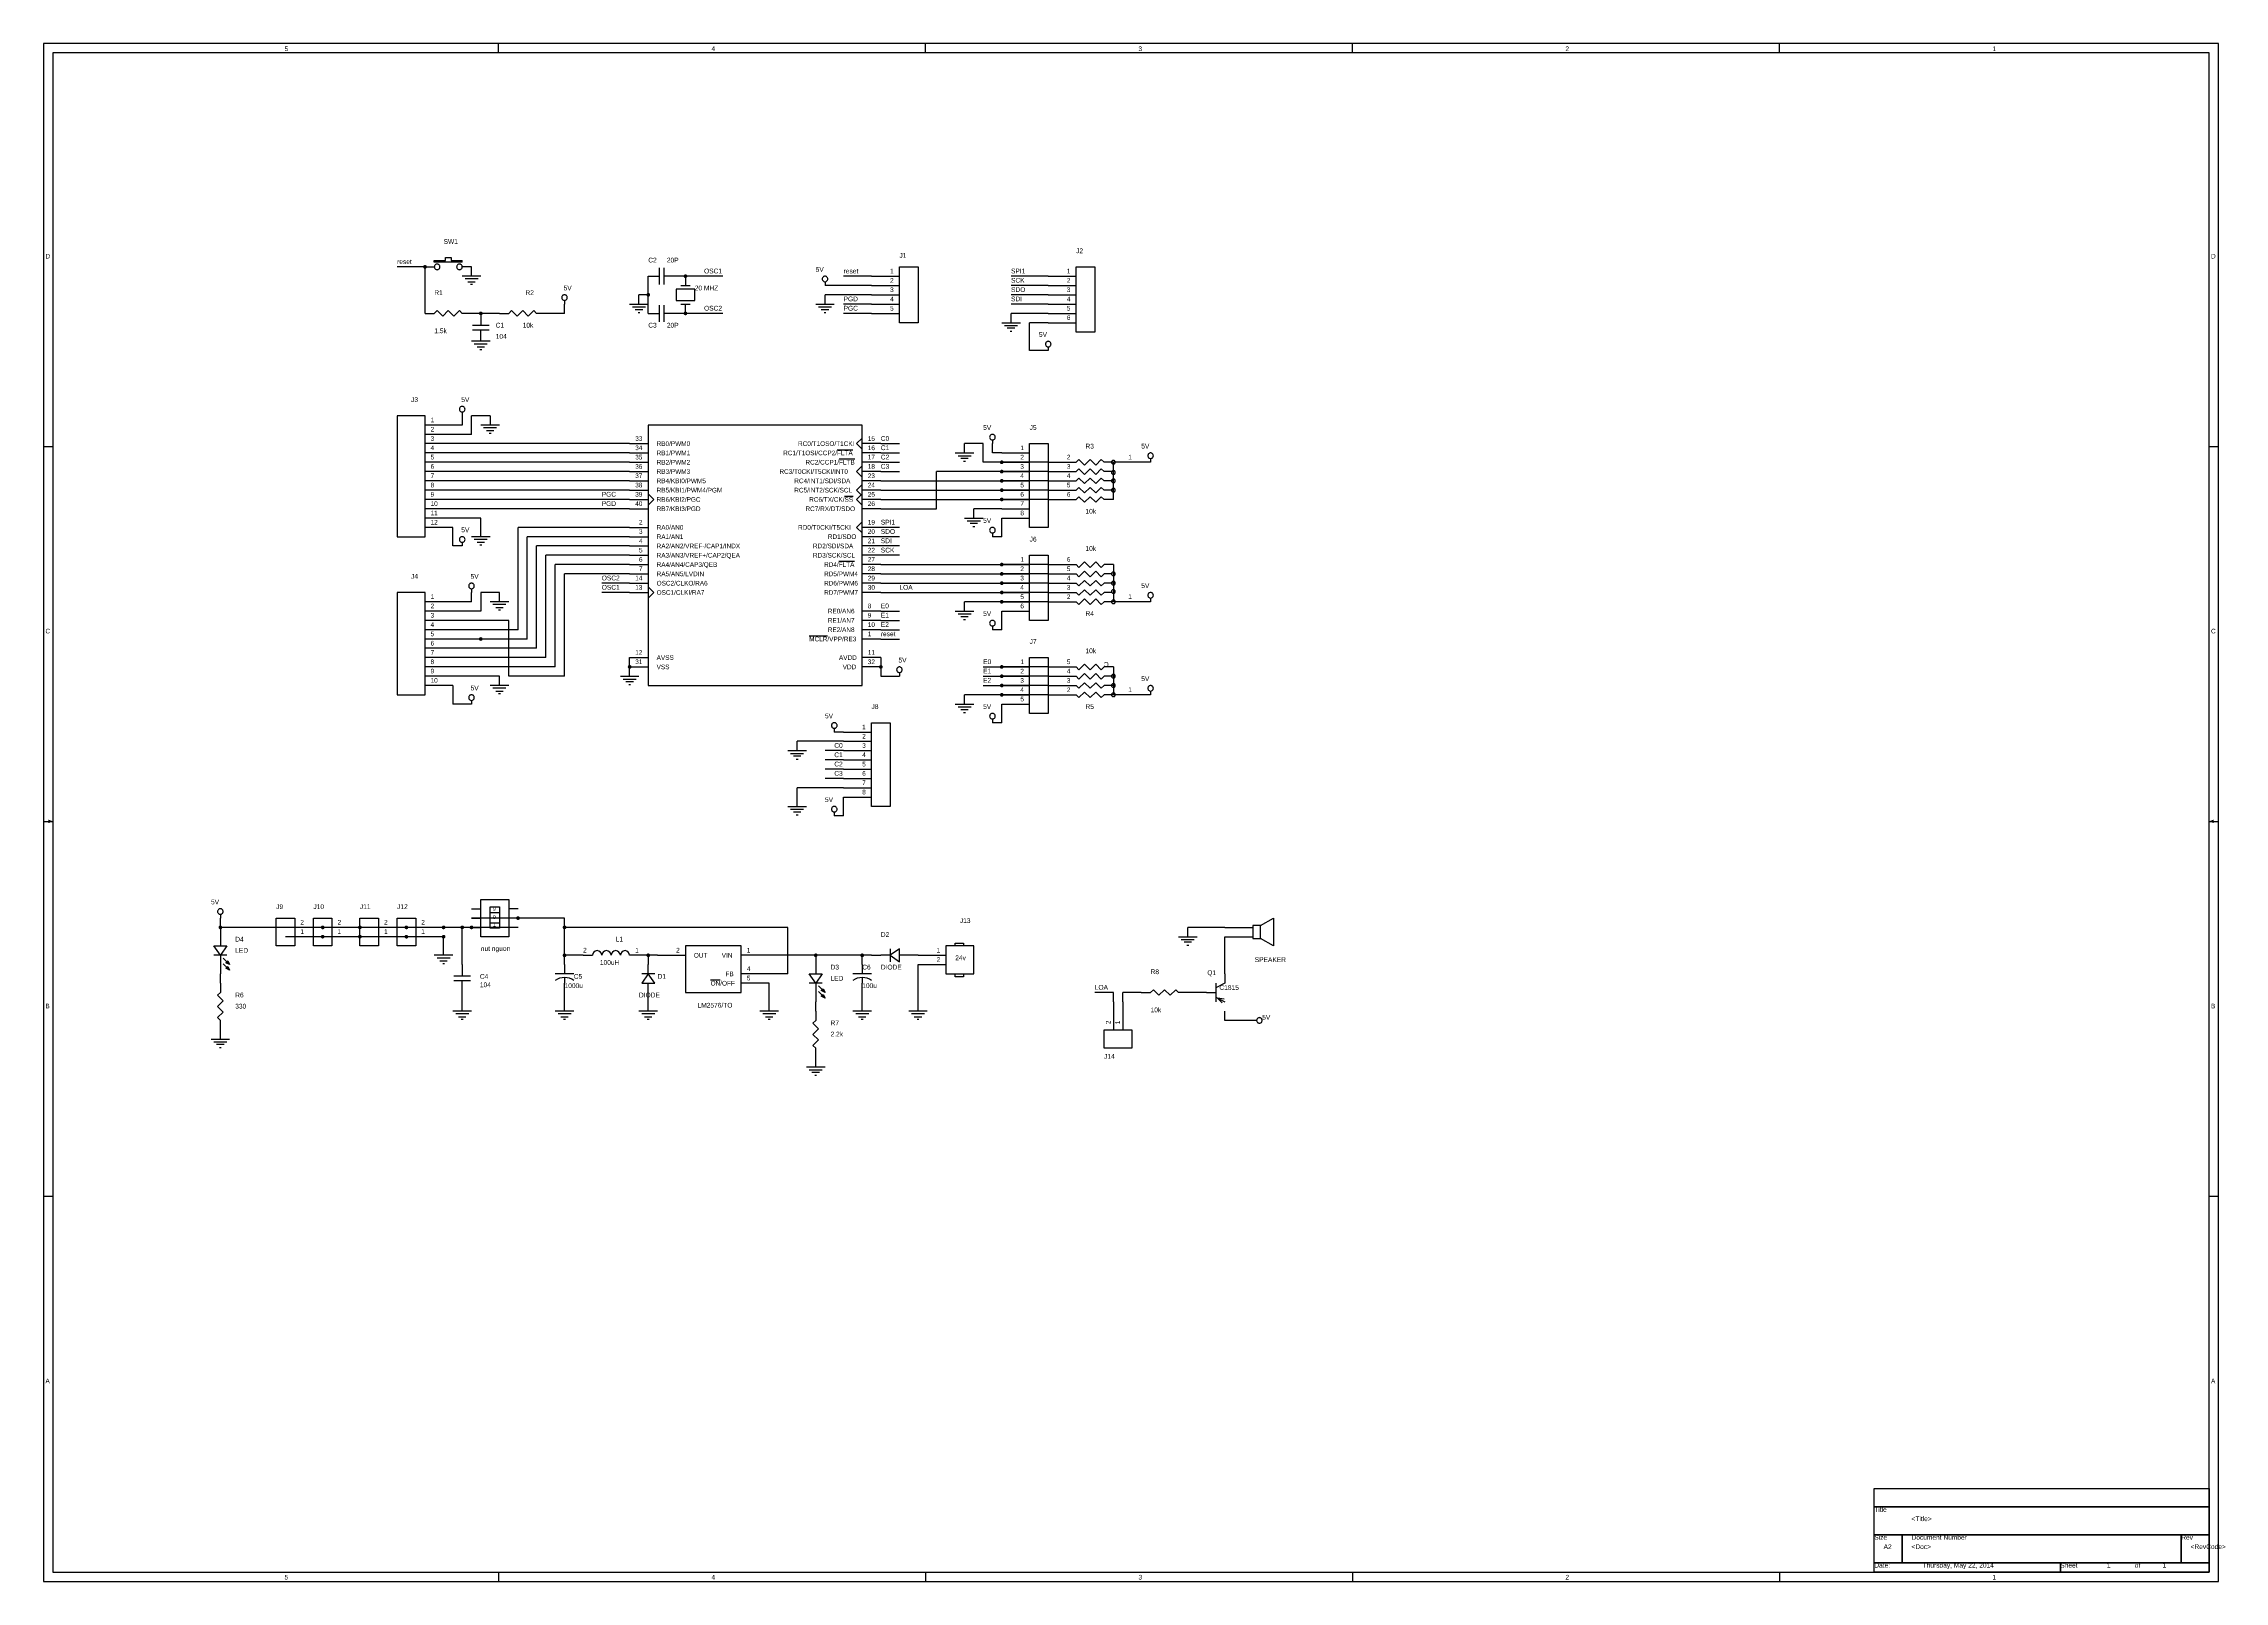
# Model space of a CAD drawing. Extents: x -3 to 593, y 3 to 422.
import ezdxf

# ---------------------------------------------------------------- set-up
doc = ezdxf.new("R2010")
doc.units = 0

msp = doc.modelspace()

# ---------------------------------------------------------------- linework, layer by layer
at = {"layer": 'PARTS'}
for p, q in [((101.6, 361.442), (104.14, 361.442)), ((114.3, 361.442), (111.76, 361.442)), ((162.56, 358.902), (165.1, 358.902)), ((170.18, 358.902), (167.64, 358.902)), ((172.72, 358.902), (172.72, 356.362)), ((223.52, 358.902), (231.14, 358.902)), ((271.78, 358.902), (279.4, 358.902)), ((223.52, 356.362), (231.14, 356.362)), ((223.52, 353.822), (231.14, 353.822)), ((271.78, 356.362), (279.4, 356.362)), ((271.78, 353.822), (279.4, 353.822)), ((101.6, 348.742), (104.14, 348.742)), ((114.3, 348.742), (111.76, 348.742)), ((116.84, 348.742), (116.84, 346.202)), ((121.92, 348.742), (124.46, 348.742)), ((134.62, 348.742), (132.08, 348.742)), ((162.56, 348.742), (165.1, 348.742)), ((170.18, 348.742), (167.64, 348.742)), ((172.72, 348.742), (172.72, 351.282)), ((223.52, 351.282), (231.14, 351.282)), ((223.52, 348.742), (231.14, 348.742)), ((271.78, 351.282), (279.4, 351.282)), ((271.78, 348.742), (279.4, 348.742)), ((271.78, 346.202), (279.4, 346.202)), ((116.84, 341.122), (116.84, 343.662)), ((109.22, 318.262), (101.6, 318.262)), ((109.22, 315.722), (101.6, 315.722)), ((109.22, 313.182), (101.6, 313.182)), ((109.22, 310.642), (101.6, 310.642)), ((157.48, 313.182), (162.56, 313.182)), ((157.48, 310.642), (162.56, 310.642)), ((220.98, 314.706), (219.456, 313.182)), ((219.456, 313.182), (220.98, 311.658)), ((226.06, 313.182), (220.98, 313.182)), ((226.06, 310.642), (220.98, 310.642)), ((259.08, 310.642), (266.7, 310.642)), ((109.22, 308.102), (101.6, 308.102)), ((109.22, 305.562), (101.6, 305.562)), ((157.48, 308.102), (162.56, 308.102)), ((157.48, 305.562), (162.56, 305.562)), ((220.98, 307.086), (219.456, 305.562)), ((219.456, 305.562), (220.98, 304.038)), ((226.06, 308.102), (220.98, 308.102)), ((226.06, 305.562), (220.98, 305.562)), ((259.08, 308.102), (266.7, 308.102)), ((259.08, 305.562), (266.7, 305.562)), ((271.78, 308.102), (279.4, 308.102)), ((271.78, 305.562), (279.4, 305.562)), ((299.72, 308.102), (292.1, 308.102)), ((109.22, 303.022), (101.6, 303.022)), ((109.22, 300.482), (101.6, 300.482)), ((109.22, 297.942), (101.6, 297.942)), ((157.48, 303.022), (162.56, 303.022)), ((157.48, 300.482), (162.56, 300.482)), ((157.48, 297.942), (162.56, 297.942)), ((162.56, 299.466), (164.084, 297.942)), ((164.084, 297.942), (162.56, 296.418)), ((220.98, 302.006), (219.456, 300.482)), ((219.456, 300.482), (220.98, 298.958)), ((220.98, 299.466), (219.456, 297.942)), ((219.456, 297.942), (220.98, 296.418)), ((226.06, 303.022), (220.98, 303.022)), ((226.06, 300.482), (220.98, 300.482)), ((226.06, 297.942), (220.98, 297.942)), ((259.08, 303.022), (266.7, 303.022)), ((259.08, 300.482), (266.7, 300.482)), ((259.08, 297.942), (266.7, 297.942)), ((271.78, 303.022), (279.4, 303.022)), ((271.78, 300.482), (279.4, 300.482)), ((271.78, 297.942), (279.4, 297.942)), ((109.22, 295.402), (101.6, 295.402)), ((109.22, 292.862), (101.6, 292.862)), ((157.48, 295.402), (162.56, 295.402)), ((220.98, 291.846), (219.456, 290.322)), ((226.06, 295.402), (220.98, 295.402)), ((259.08, 295.402), (266.7, 295.402)), ((259.08, 292.862), (266.7, 292.862)), ((109.22, 290.322), (101.6, 290.322)), ((157.48, 290.322), (162.56, 290.322)), ((157.48, 287.782), (162.56, 287.782)), ((219.456, 290.322), (220.98, 288.798)), ((226.06, 290.322), (220.98, 290.322)), ((226.06, 287.782), (220.98, 287.782)), ((157.48, 285.242), (162.56, 285.242)), ((157.48, 282.702), (162.56, 282.702)), ((157.48, 280.162), (162.56, 280.162)), ((226.06, 285.242), (220.98, 285.242)), ((226.06, 282.702), (220.98, 282.702)), ((226.06, 280.162), (220.98, 280.162)), ((259.08, 280.162), (266.7, 280.162)), ((271.78, 280.162), (279.4, 280.162)), ((157.48, 277.622), (162.56, 277.622)), ((157.48, 275.082), (162.56, 275.082)), ((162.56, 274.066), (164.084, 272.542)), ((226.06, 277.622), (220.98, 277.622)), ((226.06, 275.082), (220.98, 275.082)), ((259.08, 277.622), (266.7, 277.622)), ((259.08, 275.082), (266.7, 275.082)), ((271.78, 277.622), (279.4, 277.622)), ((271.78, 275.082), (279.4, 275.082)), ((109.22, 270.002), (101.6, 270.002)), ((157.48, 272.542), (162.56, 272.542)), ((164.084, 272.542), (162.56, 271.018)), ((226.06, 272.542), (220.98, 272.542)), ((259.08, 272.542), (266.7, 272.542)), ((259.08, 270.002), (266.7, 270.002)), ((271.78, 272.542), (279.4, 272.542)), ((271.78, 270.002), (279.4, 270.002)), ((299.72, 270.002), (292.1, 270.002)), ((109.22, 267.462), (101.6, 267.462)), ((109.22, 264.922), (101.6, 264.922)), ((109.22, 262.382), (101.6, 262.382)), ((226.06, 267.462), (220.98, 267.462)), ((226.06, 264.922), (220.98, 264.922)), ((226.06, 262.382), (220.98, 262.382)), ((259.08, 267.462), (266.7, 267.462)), ((109.22, 259.842), (101.6, 259.842)), ((109.22, 257.302), (101.6, 257.302)), ((226.06, 259.842), (220.98, 259.842)), ((109.22, 254.762), (101.6, 254.762)), ((109.22, 252.222), (101.6, 252.222)), ((157.48, 254.762), (162.56, 254.762)), ((157.48, 252.222), (162.56, 252.222)), ((226.06, 254.762), (220.98, 254.762)), ((226.06, 252.222), (220.98, 252.222)), ((259.08, 252.222), (266.7, 252.222)), ((271.78, 252.222), (279.4, 252.222)), ((109.22, 249.682), (101.6, 249.682)), ((109.22, 247.142), (101.6, 247.142)), ((259.08, 249.682), (266.7, 249.682)), ((259.08, 247.142), (266.7, 247.142)), ((259.08, 244.602), (266.7, 244.602)), ((271.78, 249.682), (279.4, 249.682)), ((271.78, 247.142), (279.4, 247.142)), ((271.78, 244.602), (279.4, 244.602)), ((299.72, 244.602), (292.1, 244.602)), ((259.08, 242.062), (266.7, 242.062)), ((215.9, 234.442), (223.52, 234.442)), ((215.9, 231.902), (223.52, 231.902)), ((215.9, 229.362), (223.52, 229.362)), ((215.9, 226.822), (223.52, 226.822)), ((215.9, 224.282), (223.52, 224.282)), ((215.9, 221.742), (223.52, 221.742)), ((215.9, 219.202), (223.52, 219.202)), ((215.9, 216.662), (223.52, 216.662)), ((114.3, 186.182), (116.84, 186.182)), ((127, 186.182), (124.46, 186.182)), ((45.72, 181.102), (45.72, 178.562)), ((73.66, 181.102), (66.04, 181.102)), ((83.82, 181.102), (76.2, 181.102)), ((96.52, 181.102), (88.9, 181.102)), ((106.68, 181.102), (99.06, 181.102)), ((114.3, 183.642), (116.84, 183.642)), ((114.3, 181.102), (116.84, 181.102)), ((127, 183.642), (124.46, 183.642)), ((127, 181.102), (124.46, 181.102)), ((320.04, 181.102), (327.66, 181.102)), ((73.66, 178.562), (66.04, 178.562)), ((83.82, 178.562), (76.2, 178.562)), ((96.52, 178.562), (88.9, 178.562)), ((106.68, 178.562), (99.06, 178.562)), ((144.78, 173.482), (147.32, 173.482)), ((160.02, 173.482), (157.48, 173.482)), ((162.56, 173.482), (162.56, 170.942)), ((165.1, 173.482), (172.72, 173.482)), ((195.58, 173.482), (187.96, 173.482)), ((208.28, 173.482), (208.28, 170.942)), ((223.52, 173.482), (226.06, 173.482)), ((236.22, 173.482), (233.68, 173.482)), ((236.22, 173.482), (243.84, 173.482)), ((320.04, 178.562), (327.66, 178.562)), ((45.72, 165.862), (45.72, 168.402)), ((111.76, 170.942), (111.76, 168.402)), ((139.7, 170.942), (139.7, 168.402)), ((195.58, 168.402), (187.96, 168.402)), ((220.98, 170.942), (220.98, 168.402)), ((236.22, 170.942), (243.84, 170.942)), ((320.04, 168.402), (320.04, 165.862)), ((45.72, 165.862), (45.72, 163.322)), ((111.76, 163.322), (111.76, 165.862)), ((139.7, 163.322), (139.7, 165.862)), ((162.56, 160.782), (162.56, 163.322)), ((195.58, 165.862), (187.96, 165.862)), ((208.28, 158.242), (208.28, 160.782)), ((220.98, 163.322), (220.98, 165.862)), ((289.56, 160.782), (289.56, 153.162)), ((292.1, 160.782), (292.1, 153.162)), ((297.18, 163.322), (299.72, 163.322)), ((309.88, 163.322), (307.34, 163.322)), ((314.96, 163.322), (317.5, 163.322)), ((45.72, 153.162), (45.72, 155.702)), ((208.28, 158.242), (208.28, 155.702)), ((320.04, 155.702), (320.04, 158.242)), ((208.28, 145.542), (208.28, 148.082))]:
    msp.add_line(p, q, dxfattribs=at)
for points in [[(107.188, 363.22), (107.188, 363.982)], [(107.188, 363.982), (108.712, 363.982)], [(108.712, 363.982), (108.712, 363.22)], [(104.14, 362.712), (104.14, 363.22)], [(104.14, 363.22), (107.188, 363.22)], [(111.76, 362.712), (104.14, 362.712)], [(108.712, 363.22), (111.76, 363.22)], [(111.76, 362.712), (111.76, 363.22)], [(116.84, 358.902), (111.76, 358.902)], [(116.078, 358.14), (112.522, 358.14)], [(113.284, 357.378), (115.316, 357.378)], [(165.1, 358.902), (165.608, 358.902)], [(165.608, 356.616), (165.608, 361.188)], [(166.878, 356.616), (166.878, 361.188)], [(167.64, 358.902), (166.878, 358.902)], [(210.82, 357.378), (210.82, 356.362)], [(114.554, 356.616), (114.046, 356.616)], [(139.7, 352.298), (139.7, 351.282)], [(175.26, 355.346), (170.18, 355.346)], [(170.18, 355.346), (170.18, 352.298)], [(170.18, 352.298), (175.26, 352.298)], [(171.45, 356.362), (173.99, 356.362)], [(175.26, 352.298), (175.26, 355.346)], [(104.14, 348.742), (104.902, 349.504)], [(104.902, 349.504), (106.426, 347.98)], [(106.426, 347.98), (107.95, 349.504)], [(107.95, 349.504), (109.474, 347.98)], [(109.474, 347.98), (110.998, 349.504)], [(110.998, 349.504), (111.76, 348.742)], [(119.126, 345.44), (114.554, 345.44)], [(116.84, 346.202), (116.84, 345.44)], [(125.222, 349.504), (124.46, 348.742)], [(126.746, 347.98), (125.222, 349.504)], [(128.27, 349.504), (126.746, 347.98)], [(129.794, 347.98), (128.27, 349.504)], [(131.318, 349.504), (129.794, 347.98)], [(132.08, 348.742), (131.318, 349.504)], [(157.48, 351.282), (162.56, 351.282)], [(158.242, 350.52), (161.798, 350.52)], [(161.036, 349.758), (159.004, 349.758)], [(159.766, 348.996), (160.274, 348.996)], [(165.1, 348.742), (165.608, 348.742)], [(165.608, 346.456), (165.608, 351.028)], [(166.878, 346.456), (166.878, 351.028)], [(167.64, 348.742), (166.878, 348.742)], [(171.45, 351.282), (173.99, 351.282)], [(208.28, 351.282), (213.36, 351.282)], [(209.042, 350.52), (212.598, 350.52)], [(211.836, 349.758), (209.804, 349.758)], [(210.566, 348.996), (211.074, 348.996)], [(259.08, 346.202), (264.16, 346.202)], [(259.842, 345.44), (263.398, 345.44)], [(119.38, 341.122), (114.3, 341.122)], [(119.126, 344.17), (114.554, 344.17)], [(118.618, 340.36), (115.062, 340.36)], [(115.824, 339.598), (117.856, 339.598)], [(116.84, 343.662), (116.84, 344.17)], [(262.636, 344.678), (260.604, 344.678)], [(261.366, 343.916), (261.874, 343.916)], [(271.78, 339.598), (271.78, 338.582)], [(117.094, 338.836), (116.586, 338.836)], [(111.76, 321.818), (111.76, 320.802)], [(121.92, 318.262), (116.84, 318.262)], [(121.158, 317.5), (117.602, 317.5)], [(118.364, 316.738), (120.396, 316.738)], [(119.634, 315.976), (119.126, 315.976)], [(246.38, 310.642), (251.46, 310.642)], [(247.142, 309.88), (250.698, 309.88)], [(256.54, 314.198), (256.54, 313.182)], [(249.936, 309.118), (247.904, 309.118)], [(248.666, 308.356), (249.174, 308.356)], [(280.162, 308.864), (279.4, 308.102)], [(280.162, 306.324), (279.4, 305.562)], [(280.162, 303.784), (279.4, 303.022)], [(281.686, 307.34), (280.162, 308.864)], [(281.686, 304.8), (280.162, 306.324)], [(281.686, 302.26), (280.162, 303.784)], [(283.21, 308.864), (281.686, 307.34)], [(283.21, 306.324), (281.686, 304.8)], [(283.21, 303.784), (281.686, 302.26)], [(284.734, 307.34), (283.21, 308.864)], [(284.734, 304.8), (283.21, 306.324)], [(284.734, 302.26), (283.21, 303.784)], [(286.258, 308.864), (284.734, 307.34)], [(286.258, 306.324), (284.734, 304.8)], [(286.258, 303.784), (284.734, 302.26)], [(287.02, 308.102), (286.258, 308.864)], [(287.02, 305.562), (286.258, 306.324)], [(287.02, 303.022), (286.258, 303.784)], [(289.56, 308.102), (287.02, 308.102)], [(289.306, 305.562), (287.02, 305.562)], [(289.56, 297.942), (289.56, 308.102)], [(292.1, 308.102), (289.814, 308.102)], [(299.72, 309.118), (299.72, 308.102)], [(280.162, 301.244), (279.4, 300.482)], [(280.162, 298.704), (279.4, 297.942)], [(281.686, 299.72), (280.162, 301.244)], [(281.686, 297.18), (280.162, 298.704)], [(283.21, 301.244), (281.686, 299.72)], [(283.21, 298.704), (281.686, 297.18)], [(284.734, 299.72), (283.21, 301.244)], [(284.734, 297.18), (283.21, 298.704)], [(286.258, 301.244), (284.734, 299.72)], [(286.258, 298.704), (284.734, 297.18)], [(287.02, 300.482), (286.258, 301.244)], [(287.02, 297.942), (286.258, 298.704)], [(289.56, 303.022), (287.02, 303.022)], [(289.306, 300.482), (287.02, 300.482)], [(289.56, 297.942), (287.02, 297.942)], [(248.92, 292.862), (254, 292.862)], [(249.682, 292.1), (253.238, 292.1)], [(111.76, 286.258), (111.76, 285.242)], [(119.38, 287.782), (114.3, 287.782)], [(118.618, 287.02), (115.062, 287.02)], [(115.824, 286.258), (117.856, 286.258)], [(252.476, 291.338), (250.444, 291.338)], [(251.206, 290.576), (251.714, 290.576)], [(256.54, 288.798), (256.54, 287.782)], [(117.094, 285.496), (116.586, 285.496)], [(280.162, 279.4), (279.4, 280.162)], [(281.686, 280.924), (280.162, 279.4)], [(283.21, 279.4), (281.686, 280.924)], [(284.734, 280.924), (283.21, 279.4)], [(286.258, 279.4), (284.734, 280.924)], [(287.02, 280.162), (286.258, 279.4)], [(289.56, 280.162), (287.02, 280.162)], [(289.56, 280.162), (289.56, 270.002)], [(280.162, 276.86), (279.4, 277.622)], [(280.162, 274.32), (279.4, 275.082)], [(281.686, 278.384), (280.162, 276.86)], [(281.686, 275.844), (280.162, 274.32)], [(283.21, 276.86), (281.686, 278.384)], [(283.21, 274.32), (281.686, 275.844)], [(284.734, 278.384), (283.21, 276.86)], [(284.734, 275.844), (283.21, 274.32)], [(286.258, 276.86), (284.734, 278.384)], [(286.258, 274.32), (284.734, 275.844)], [(287.02, 277.622), (286.258, 276.86)], [(287.02, 275.082), (286.258, 274.32)], [(289.306, 277.622), (287.02, 277.622)], [(289.56, 275.082), (287.02, 275.082)], [(114.3, 273.558), (114.3, 272.542)], [(124.46, 270.002), (119.38, 270.002)], [(123.698, 269.24), (120.142, 269.24)], [(120.904, 268.478), (122.936, 268.478)], [(280.162, 271.78), (279.4, 272.542)], [(280.162, 269.24), (279.4, 270.002)], [(281.686, 273.304), (280.162, 271.78)], [(281.686, 270.764), (280.162, 269.24)], [(283.21, 271.78), (281.686, 273.304)], [(283.21, 269.24), (281.686, 270.764)], [(284.734, 273.304), (283.21, 271.78)], [(284.734, 270.764), (283.21, 269.24)], [(286.258, 271.78), (284.734, 273.304)], [(286.258, 269.24), (284.734, 270.764)], [(287.02, 272.542), (286.258, 271.78)], [(287.02, 270.002), (286.258, 269.24)], [(289.306, 272.542), (287.02, 272.542)], [(289.56, 270.002), (287.02, 270.002)], [(292.1, 270.002), (289.814, 270.002)], [(299.72, 271.018), (299.72, 270.002)], [(122.174, 267.716), (121.666, 267.716)], [(246.38, 267.462), (251.46, 267.462)], [(247.142, 266.7), (250.698, 266.7)], [(249.936, 265.938), (247.904, 265.938)], [(248.666, 265.176), (249.174, 265.176)], [(256.54, 263.398), (256.54, 262.382)], [(231.14, 250.698), (231.14, 249.682)], [(280.162, 251.46), (279.4, 252.222)], [(281.686, 252.984), (280.162, 251.46)], [(281.686, 250.444), (280.162, 248.92)], [(283.21, 251.46), (281.686, 252.984)], [(283.21, 248.92), (281.686, 250.444)], [(284.734, 252.984), (283.21, 251.46)], [(284.734, 250.444), (283.21, 248.92)], [(286.258, 251.46), (284.734, 252.984)], [(286.258, 248.92), (284.734, 250.444)], [(287.02, 252.222), (286.258, 251.46)], [(289.56, 252.222), (287.02, 252.222)], [(289.56, 252.222), (289.56, 244.602)], [(124.46, 247.142), (119.38, 247.142)], [(123.698, 246.38), (120.142, 246.38)], [(120.904, 245.618), (122.936, 245.618)], [(122.174, 244.856), (121.666, 244.856)], [(154.94, 249.682), (160.02, 249.682)], [(155.702, 248.92), (159.258, 248.92)], [(158.496, 248.158), (156.464, 248.158)], [(157.226, 247.396), (157.734, 247.396)], [(280.162, 248.92), (279.4, 249.682)], [(280.162, 246.38), (279.4, 247.142)], [(280.162, 243.84), (279.4, 244.602)], [(281.686, 247.904), (280.162, 246.38)], [(281.686, 245.364), (280.162, 243.84)], [(283.21, 246.38), (281.686, 247.904)], [(283.21, 243.84), (281.686, 245.364)], [(284.734, 247.904), (283.21, 246.38)], [(284.734, 245.364), (283.21, 243.84)], [(286.258, 246.38), (284.734, 247.904)], [(286.258, 243.84), (284.734, 245.364)], [(287.02, 249.682), (286.258, 248.92)], [(287.02, 247.142), (286.258, 246.38)], [(287.02, 244.602), (286.258, 243.84)], [(289.56, 249.682), (287.02, 249.682)], [(289.56, 247.142), (287.02, 247.142)], [(289.56, 244.602), (287.02, 244.602)], [(292.1, 244.602), (289.56, 244.602)], [(299.72, 245.618), (299.72, 244.602)], [(114.3, 243.078), (114.3, 242.062)], [(246.38, 242.062), (251.46, 242.062)], [(247.142, 241.3), (250.698, 241.3)], [(249.936, 240.538), (247.904, 240.538)], [(248.666, 239.776), (249.174, 239.776)], [(213.36, 235.458), (213.36, 234.442)], [(256.54, 237.998), (256.54, 236.982)], [(200.66, 229.362), (205.74, 229.362)], [(201.422, 228.6), (204.978, 228.6)], [(204.216, 227.838), (202.184, 227.838)], [(202.946, 227.076), (203.454, 227.076)], [(200.66, 214.122), (205.74, 214.122)], [(201.422, 213.36), (204.978, 213.36)], [(204.216, 212.598), (202.184, 212.598)], [(202.946, 211.836), (203.454, 211.836)], [(213.36, 212.598), (213.36, 211.582)], [(45.72, 184.658), (45.72, 183.642)], [(119.38, 185.166), (121.92, 185.166)], [(119.38, 182.372), (121.92, 182.372)], [(329.692, 181.61), (327.66, 181.61)], [(327.66, 181.61), (327.66, 178.054)], [(329.692, 181.61), (333.248, 183.642)], [(329.692, 178.054), (329.692, 181.61)], [(333.248, 183.642), (333.248, 176.022)], [(47.498, 173.482), (43.942, 173.482)], [(45.72, 178.562), (45.72, 176.022)], [(45.72, 173.482), (45.72, 168.402)], [(48.006, 171.196), (46.482, 172.72)], [(109.22, 173.482), (104.14, 173.482)], [(108.458, 172.72), (104.902, 172.72)], [(228.6, 173.482), (226.06, 173.482)], [(228.6, 175.26), (228.6, 171.704)], [(233.68, 173.482), (231.14, 173.482)], [(246.38, 176.022), (246.38, 176.022), (246.38, 176.784), (248.666, 176.784), (248.666, 176.022)], [(307.34, 178.562), (312.42, 178.562)], [(308.102, 177.8), (311.658, 177.8)], [(310.896, 177.038), (308.864, 177.038)], [(309.626, 176.276), (310.134, 176.276)], [(327.66, 178.054), (329.692, 178.054)], [(333.248, 176.022), (329.692, 178.054)], [(48.006, 169.672), (46.482, 171.196)], [(105.664, 171.958), (107.696, 171.958)], [(106.934, 171.196), (106.426, 171.196)], [(109.474, 167.894), (114.046, 167.894)], [(111.76, 168.402), (111.76, 167.894)], [(142.24, 168.402), (137.16, 168.402)], [(139.7, 167.386), (139.7, 165.862)], [(164.338, 168.402), (160.782, 168.402)], [(162.56, 168.402), (162.56, 170.942)], [(208.28, 170.942), (208.28, 168.402)], [(223.52, 168.402), (218.44, 168.402)], [(220.98, 167.386), (220.98, 165.862)], [(248.666, 168.402), (248.666, 168.402), (248.666, 167.64), (246.38, 167.64), (246.38, 168.402)], [(44.958, 162.56), (45.72, 163.322)], [(46.482, 161.036), (44.958, 162.56)], [(44.958, 159.512), (46.482, 161.036)], [(109.474, 166.624), (114.046, 166.624)], [(111.76, 165.862), (111.76, 166.624)], [(162.56, 163.322), (162.56, 165.862)], [(210.058, 165.862), (206.502, 165.862)], [(208.28, 165.862), (208.28, 160.782)], [(210.566, 163.576), (209.042, 165.1)], [(210.566, 162.052), (209.042, 163.576)], [(299.72, 163.322), (300.482, 164.084)], [(300.482, 164.084), (302.006, 162.56)], [(302.006, 162.56), (303.53, 164.084)], [(303.53, 164.084), (305.054, 162.56)], [(305.054, 162.56), (306.578, 164.084)], [(306.578, 164.084), (307.34, 163.322)], [(320.04, 165.862), (317.5, 164.592)], [(317.5, 165.862), (317.5, 160.782)], [(317.5, 162.052), (320.04, 160.782)], [(319.786, 161.544), (318.008, 161.798), (319.278, 160.528)], [(46.482, 157.988), (44.958, 159.512)], [(44.958, 156.464), (46.482, 157.988)], [(45.72, 155.702), (44.958, 156.464)], [(114.3, 158.242), (109.22, 158.242)], [(113.538, 157.48), (109.982, 157.48)], [(110.744, 156.718), (112.776, 156.718)], [(112.014, 155.956), (111.506, 155.956)], [(142.24, 158.242), (137.16, 158.242)], [(141.478, 157.48), (137.922, 157.48)], [(138.684, 156.718), (140.716, 156.718)], [(139.954, 155.956), (139.446, 155.956)], [(165.1, 158.242), (160.02, 158.242)], [(164.338, 157.48), (160.782, 157.48)], [(161.544, 156.718), (163.576, 156.718)], [(162.814, 155.956), (162.306, 155.956)], [(198.12, 158.242), (193.04, 158.242)], [(197.358, 157.48), (193.802, 157.48)], [(194.564, 156.718), (196.596, 156.718)], [(195.834, 155.956), (195.326, 155.956)], [(207.518, 154.94), (208.28, 155.702)], [(209.042, 153.416), (207.518, 154.94)], [(223.52, 158.242), (218.44, 158.242)], [(222.758, 157.48), (219.202, 157.48)], [(219.964, 156.718), (221.996, 156.718)], [(221.234, 155.956), (220.726, 155.956)], [(238.76, 158.242), (233.68, 158.242)], [(237.998, 157.48), (234.442, 157.48)], [(235.204, 156.718), (237.236, 156.718)], [(236.474, 155.956), (235.966, 155.956)], [(328.676, 155.702), (327.66, 155.702)], [(43.18, 150.622), (48.26, 150.622)], [(43.942, 149.86), (47.498, 149.86)], [(46.736, 149.098), (44.704, 149.098)], [(207.518, 151.892), (209.042, 153.416)], [(209.042, 150.368), (207.518, 151.892)], [(207.518, 148.844), (209.042, 150.368)], [(45.466, 148.336), (45.974, 148.336)], [(205.74, 143.002), (210.82, 143.002)], [(208.28, 148.082), (207.518, 148.844)], [(206.502, 142.24), (210.058, 142.24)], [(209.296, 141.478), (207.264, 141.478)], [(208.026, 140.716), (208.534, 140.716)]]:
    msp.add_lwpolyline(points, dxfattribs=at)
for points in [[(105.664, 361.442, 0.0985), (105.606, 361.7336, 0.0985), (105.4408, 361.9808, 0.0985), (105.1936, 362.146, 0.0985), (104.902, 362.204, 0.0985), (104.6104, 362.146, 0.0985), (104.3632, 361.9808, 0.0985), (104.198, 361.7336, 0.0985), (104.14, 361.442, 0.0985), (104.198, 361.1504, 0.0985), (104.3632, 360.9032, 0.0985), (104.6104, 360.738, 0.0985), (104.902, 360.68, 0.0985), (105.1936, 360.738, 0.0985), (105.4408, 360.9032, 0.0985), (105.606, 361.1504, 0.0985)], [(111.76, 361.442, 0.0985), (111.702, 361.7336, 0.0985), (111.5368, 361.9808, 0.0985), (111.2896, 362.146, 0.0985), (110.998, 362.204, 0.0985), (110.7064, 362.146, 0.0985), (110.4592, 361.9808, 0.0985), (110.294, 361.7336, 0.0985), (110.236, 361.442, 0.0985), (110.294, 361.1504, 0.0985), (110.4592, 360.9032, 0.0985), (110.7064, 360.738, 0.0985), (110.998, 360.68, 0.0985), (111.2896, 360.738, 0.0985), (111.5368, 360.9032, 0.0985), (111.702, 361.1504, 0.0985)], [(211.582, 358.14, 0.0985), (211.524, 358.4316, 0.0985), (211.3588, 358.6788, 0.0985), (211.1116, 358.844, 0.0985), (210.82, 358.902, 0.0985), (210.5284, 358.844, 0.0985), (210.2812, 358.6788, 0.0985), (210.116, 358.4316, 0.0985), (210.058, 358.14, 0.0985), (210.116, 357.8484, 0.0985), (210.2812, 357.6012, 0.0985), (210.5284, 357.436, 0.0985), (210.82, 357.378, 0.0985), (211.1116, 357.436, 0.0985), (211.3588, 357.6012, 0.0985), (211.524, 357.8484, 0.0985)], [(140.462, 353.06, 0.0985), (140.404, 353.3516, 0.0985), (140.2388, 353.5988, 0.0985), (139.9916, 353.764, 0.0985), (139.7, 353.822, 0.0985), (139.4084, 353.764, 0.0985), (139.1612, 353.5988, 0.0985), (138.996, 353.3516, 0.0985), (138.938, 353.06, 0.0985), (138.996, 352.7684, 0.0985), (139.1612, 352.5212, 0.0985), (139.4084, 352.356, 0.0985), (139.7, 352.298, 0.0985), (139.9916, 352.356, 0.0985), (140.2388, 352.5212, 0.0985), (140.404, 352.7684, 0.0985)], [(272.542, 340.36, 0.0985), (272.484, 340.6516, 0.0985), (272.3188, 340.8988, 0.0985), (272.0716, 341.064, 0.0985), (271.78, 341.122, 0.0985), (271.4884, 341.064, 0.0985), (271.2412, 340.8988, 0.0985), (271.076, 340.6516, 0.0985), (271.018, 340.36, 0.0985), (271.076, 340.0684, 0.0985), (271.2412, 339.8212, 0.0985), (271.4884, 339.656, 0.0985), (271.78, 339.598, 0.0985), (272.0716, 339.656, 0.0985), (272.3188, 339.8212, 0.0985), (272.484, 340.0684, 0.0985)], [(112.522, 322.58, 0.0985), (112.464, 322.8716, 0.0985), (112.2988, 323.1188, 0.0985), (112.0516, 323.284, 0.0985), (111.76, 323.342, 0.0985), (111.4684, 323.284, 0.0985), (111.2212, 323.1188, 0.0985), (111.056, 322.8716, 0.0985), (110.998, 322.58, 0.0985), (111.056, 322.2884, 0.0985), (111.2212, 322.0412, 0.0985), (111.4684, 321.876, 0.0985), (111.76, 321.818, 0.0985), (112.0516, 321.876, 0.0985), (112.2988, 322.0412, 0.0985), (112.464, 322.2884, 0.0985)], [(257.302, 314.96, 0.0985), (257.244, 315.2516, 0.0985), (257.0788, 315.4988, 0.0985), (256.8316, 315.664, 0.0985), (256.54, 315.722, 0.0985), (256.2484, 315.664, 0.0985), (256.0012, 315.4988, 0.0985), (255.836, 315.2516, 0.0985), (255.778, 314.96, 0.0985), (255.836, 314.6684, 0.0985), (256.0012, 314.4212, 0.0985), (256.2484, 314.256, 0.0985), (256.54, 314.198, 0.0985), (256.8316, 314.256, 0.0985), (257.0788, 314.4212, 0.0985), (257.244, 314.6684, 0.0985)], [(300.482, 309.88, 0.0985), (300.424, 310.1716, 0.0985), (300.2588, 310.4188, 0.0985), (300.0116, 310.584, 0.0985), (299.72, 310.642, 0.0985), (299.4284, 310.584, 0.0985), (299.1812, 310.4188, 0.0985), (299.016, 310.1716, 0.0985), (298.958, 309.88, 0.0985), (299.016, 309.5884, 0.0985), (299.1812, 309.3412, 0.0985), (299.4284, 309.176, 0.0985), (299.72, 309.118, 0.0985), (300.0116, 309.176, 0.0985), (300.2588, 309.3412, 0.0985), (300.424, 309.5884, 0.0985)], [(290.068, 308.102, 0.0985), (290.0293, 308.2964, 0.0985), (289.9192, 308.4612, 0.0985), (289.7544, 308.5713, 0.0985), (289.56, 308.61, 0.0985), (289.3656, 308.5713, 0.0985), (289.2008, 308.4612, 0.0985), (289.0907, 308.2964, 0.0985), (289.052, 308.102, 0.0985), (289.0907, 307.9076, 0.0985), (289.2008, 307.7428, 0.0985), (289.3656, 307.6327, 0.0985), (289.56, 307.594, 0.0985), (289.7544, 307.6327, 0.0985), (289.9192, 307.7428, 0.0985), (290.0293, 307.9076, 0.0985)], [(290.068, 305.308, 0.0985), (290.0293, 305.5024, 0.0985), (289.9192, 305.6672, 0.0985), (289.7544, 305.7773, 0.0985), (289.56, 305.816, 0.0985), (289.3656, 305.7773, 0.0985), (289.2008, 305.6672, 0.0985), (289.0907, 305.5024, 0.0985), (289.052, 305.308, 0.0985), (289.0907, 305.1136, 0.0985), (289.2008, 304.9488, 0.0985), (289.3656, 304.8387, 0.0985), (289.56, 304.8, 0.0985), (289.7544, 304.8387, 0.0985), (289.9192, 304.9488, 0.0985), (290.0293, 305.1136, 0.0985)], [(290.068, 303.022, 0.0985), (290.0293, 303.2164, 0.0985), (289.9192, 303.3812, 0.0985), (289.7544, 303.4913, 0.0985), (289.56, 303.53, 0.0985), (289.3656, 303.4913, 0.0985), (289.2008, 303.3812, 0.0985), (289.0907, 303.2164, 0.0985), (289.052, 303.022, 0.0985), (289.0907, 302.8276, 0.0985), (289.2008, 302.6628, 0.0985), (289.3656, 302.5527, 0.0985), (289.56, 302.514, 0.0985), (289.7544, 302.5527, 0.0985), (289.9192, 302.6628, 0.0985), (290.0293, 302.8276, 0.0985)], [(290.068, 300.482, 0.0985), (290.0293, 300.6764, 0.0985), (289.9192, 300.8412, 0.0985), (289.7544, 300.9513, 0.0985), (289.56, 300.99, 0.0985), (289.3656, 300.9513, 0.0985), (289.2008, 300.8412, 0.0985), (289.0907, 300.6764, 0.0985), (289.052, 300.482, 0.0985), (289.0907, 300.2876, 0.0985), (289.2008, 300.1228, 0.0985), (289.3656, 300.0127, 0.0985), (289.56, 299.974, 0.0985), (289.7544, 300.0127, 0.0985), (289.9192, 300.1228, 0.0985), (290.0293, 300.2876, 0.0985)], [(112.522, 287.02, 0.0985), (112.464, 287.3116, 0.0985), (112.2988, 287.5588, 0.0985), (112.0516, 287.724, 0.0985), (111.76, 287.782, 0.0985), (111.4684, 287.724, 0.0985), (111.2212, 287.5588, 0.0985), (111.056, 287.3116, 0.0985), (110.998, 287.02, 0.0985), (111.056, 286.7284, 0.0985), (111.2212, 286.4812, 0.0985), (111.4684, 286.316, 0.0985), (111.76, 286.258, 0.0985), (112.0516, 286.316, 0.0985), (112.2988, 286.4812, 0.0985), (112.464, 286.7284, 0.0985)], [(257.302, 289.56, 0.0985), (257.244, 289.8516, 0.0985), (257.0788, 290.0988, 0.0985), (256.8316, 290.264, 0.0985), (256.54, 290.322, 0.0985), (256.2484, 290.264, 0.0985), (256.0012, 290.0988, 0.0985), (255.836, 289.8516, 0.0985), (255.778, 289.56, 0.0985), (255.836, 289.2684, 0.0985), (256.0012, 289.0212, 0.0985), (256.2484, 288.856, 0.0985), (256.54, 288.798, 0.0985), (256.8316, 288.856, 0.0985), (257.0788, 289.0212, 0.0985), (257.244, 289.2684, 0.0985)], [(115.062, 274.32, 0.0985), (115.004, 274.6116, 0.0985), (114.8388, 274.8588, 0.0985), (114.5916, 275.024, 0.0985), (114.3, 275.082, 0.0985), (114.0084, 275.024, 0.0985), (113.7612, 274.8588, 0.0985), (113.596, 274.6116, 0.0985), (113.538, 274.32, 0.0985), (113.596, 274.0284, 0.0985), (113.7612, 273.7812, 0.0985), (114.0084, 273.616, 0.0985), (114.3, 273.558, 0.0985), (114.5916, 273.616, 0.0985), (114.8388, 273.7812, 0.0985), (115.004, 274.0284, 0.0985)], [(290.068, 277.622, 0.0985), (290.0293, 277.8164, 0.0985), (289.9192, 277.9812, 0.0985), (289.7544, 278.0913, 0.0985), (289.56, 278.13, 0.0985), (289.3656, 278.0913, 0.0985), (289.2008, 277.9812, 0.0985), (289.0907, 277.8164, 0.0985), (289.052, 277.622, 0.0985), (289.0907, 277.4276, 0.0985), (289.2008, 277.2628, 0.0985), (289.3656, 277.1527, 0.0985), (289.56, 277.114, 0.0985), (289.7544, 277.1527, 0.0985), (289.9192, 277.2628, 0.0985), (290.0293, 277.4276, 0.0985)], [(290.068, 275.082, 0.0985), (290.0293, 275.2764, 0.0985), (289.9192, 275.4412, 0.0985), (289.7544, 275.5513, 0.0985), (289.56, 275.59, 0.0985), (289.3656, 275.5513, 0.0985), (289.2008, 275.4412, 0.0985), (289.0907, 275.2764, 0.0985), (289.052, 275.082, 0.0985), (289.0907, 274.8876, 0.0985), (289.2008, 274.7228, 0.0985), (289.3656, 274.6127, 0.0985), (289.56, 274.574, 0.0985), (289.7544, 274.6127, 0.0985), (289.9192, 274.7228, 0.0985), (290.0293, 274.8876, 0.0985)], [(290.068, 272.796, 0.0985), (290.0293, 272.9904, 0.0985), (289.9192, 273.1552, 0.0985), (289.7544, 273.2653, 0.0985), (289.56, 273.304, 0.0985), (289.3656, 273.2653, 0.0985), (289.2008, 273.1552, 0.0985), (289.0907, 272.9904, 0.0985), (289.052, 272.796, 0.0985), (289.0907, 272.6016, 0.0985), (289.2008, 272.4368, 0.0985), (289.3656, 272.3267, 0.0985), (289.56, 272.288, 0.0985), (289.7544, 272.3267, 0.0985), (289.9192, 272.4368, 0.0985), (290.0293, 272.6016, 0.0985)], [(290.068, 270.002, 0.0985), (290.0293, 270.1964, 0.0985), (289.9192, 270.3612, 0.0985), (289.7544, 270.4713, 0.0985), (289.56, 270.51, 0.0985), (289.3656, 270.4713, 0.0985), (289.2008, 270.3612, 0.0985), (289.0907, 270.1964, 0.0985), (289.052, 270.002, 0.0985), (289.0907, 269.8076, 0.0985), (289.2008, 269.6428, 0.0985), (289.3656, 269.5327, 0.0985), (289.56, 269.494, 0.0985), (289.7544, 269.5327, 0.0985), (289.9192, 269.6428, 0.0985), (290.0293, 269.8076, 0.0985)], [(300.482, 271.78, 0.0985), (300.424, 272.0716, 0.0985), (300.2588, 272.3188, 0.0985), (300.0116, 272.484, 0.0985), (299.72, 272.542, 0.0985), (299.4284, 272.484, 0.0985), (299.1812, 272.3188, 0.0985), (299.016, 272.0716, 0.0985), (298.958, 271.78, 0.0985), (299.016, 271.4884, 0.0985), (299.1812, 271.2412, 0.0985), (299.4284, 271.076, 0.0985), (299.72, 271.018, 0.0985), (300.0116, 271.076, 0.0985), (300.2588, 271.2412, 0.0985), (300.424, 271.4884, 0.0985)], [(257.302, 264.16, 0.0985), (257.244, 264.4516, 0.0985), (257.0788, 264.6988, 0.0985), (256.8316, 264.864, 0.0985), (256.54, 264.922, 0.0985), (256.2484, 264.864, 0.0985), (256.0012, 264.6988, 0.0985), (255.836, 264.4516, 0.0985), (255.778, 264.16, 0.0985), (255.836, 263.8684, 0.0985), (256.0012, 263.6212, 0.0985), (256.2484, 263.456, 0.0985), (256.54, 263.398, 0.0985), (256.8316, 263.456, 0.0985), (257.0788, 263.6212, 0.0985), (257.244, 263.8684, 0.0985)], [(231.902, 251.46, 0.0985), (231.844, 251.7516, 0.0985), (231.6788, 251.9988, 0.0985), (231.4316, 252.164, 0.0985), (231.14, 252.222, 0.0985), (230.8484, 252.164, 0.0985), (230.6012, 251.9988, 0.0985), (230.436, 251.7516, 0.0985), (230.378, 251.46, 0.0985), (230.436, 251.1684, 0.0985), (230.6012, 250.9212, 0.0985), (230.8484, 250.756, 0.0985), (231.14, 250.698, 0.0985), (231.4316, 250.756, 0.0985), (231.6788, 250.9212, 0.0985), (231.844, 251.1684, 0.0985)], [(290.068, 249.682, 0.0985), (290.0293, 249.8764, 0.0985), (289.9192, 250.0412, 0.0985), (289.7544, 250.1513, 0.0985), (289.56, 250.19, 0.0985), (289.3656, 250.1513, 0.0985), (289.2008, 250.0412, 0.0985), (289.0907, 249.8764, 0.0985), (289.052, 249.682, 0.0985), (289.0907, 249.4876, 0.0985), (289.2008, 249.3228, 0.0985), (289.3656, 249.2127, 0.0985), (289.56, 249.174, 0.0985), (289.7544, 249.2127, 0.0985), (289.9192, 249.3228, 0.0985), (290.0293, 249.4876, 0.0985)], [(115.062, 243.84, 0.0985), (115.004, 244.1316, 0.0985), (114.8388, 244.3788, 0.0985), (114.5916, 244.544, 0.0985), (114.3, 244.602, 0.0985), (114.0084, 244.544, 0.0985), (113.7612, 244.3788, 0.0985), (113.596, 244.1316, 0.0985), (113.538, 243.84, 0.0985), (113.596, 243.5484, 0.0985), (113.7612, 243.3012, 0.0985), (114.0084, 243.136, 0.0985), (114.3, 243.078, 0.0985), (114.5916, 243.136, 0.0985), (114.8388, 243.3012, 0.0985), (115.004, 243.5484, 0.0985)], [(290.068, 247.142, 0.0985), (290.0293, 247.3364, 0.0985), (289.9192, 247.5012, 0.0985), (289.7544, 247.6113, 0.0985), (289.56, 247.65, 0.0985), (289.3656, 247.6113, 0.0985), (289.2008, 247.5012, 0.0985), (289.0907, 247.3364, 0.0985), (289.052, 247.142, 0.0985), (289.0907, 246.9476, 0.0985), (289.2008, 246.7828, 0.0985), (289.3656, 246.6727, 0.0985), (289.56, 246.634, 0.0985), (289.7544, 246.6727, 0.0985), (289.9192, 246.7828, 0.0985), (290.0293, 246.9476, 0.0985)], [(290.068, 244.602, 0.0985), (290.0293, 244.7964, 0.0985), (289.9192, 244.9612, 0.0985), (289.7544, 245.0713, 0.0985), (289.56, 245.11, 0.0985), (289.3656, 245.0713, 0.0985), (289.2008, 244.9612, 0.0985), (289.0907, 244.7964, 0.0985), (289.052, 244.602, 0.0985), (289.0907, 244.4076, 0.0985), (289.2008, 244.2428, 0.0985), (289.3656, 244.1327, 0.0985), (289.56, 244.094, 0.0985), (289.7544, 244.1327, 0.0985), (289.9192, 244.2428, 0.0985), (290.0293, 244.4076, 0.0985)], [(300.482, 246.38, 0.0985), (300.424, 246.6716, 0.0985), (300.2588, 246.9188, 0.0985), (300.0116, 247.084, 0.0985), (299.72, 247.142, 0.0985), (299.4284, 247.084, 0.0985), (299.1812, 246.9188, 0.0985), (299.016, 246.6716, 0.0985), (298.958, 246.38, 0.0985), (299.016, 246.0884, 0.0985), (299.1812, 245.8412, 0.0985), (299.4284, 245.676, 0.0985), (299.72, 245.618, 0.0985), (300.0116, 245.676, 0.0985), (300.2588, 245.8412, 0.0985), (300.424, 246.0884, 0.0985)], [(257.302, 238.76, 0.0985), (257.244, 239.0516, 0.0985), (257.0788, 239.2988, 0.0985), (256.8316, 239.464, 0.0985), (256.54, 239.522, 0.0985), (256.2484, 239.464, 0.0985), (256.0012, 239.2988, 0.0985), (255.836, 239.0516, 0.0985), (255.778, 238.76, 0.0985), (255.836, 238.4684, 0.0985), (256.0012, 238.2212, 0.0985), (256.2484, 238.056, 0.0985), (256.54, 237.998, 0.0985), (256.8316, 238.056, 0.0985), (257.0788, 238.2212, 0.0985), (257.244, 238.4684, 0.0985)], [(214.122, 236.22, 0.0985), (214.064, 236.5116, 0.0985), (213.8988, 236.7588, 0.0985), (213.6516, 236.924, 0.0985), (213.36, 236.982, 0.0985), (213.0684, 236.924, 0.0985), (212.8212, 236.7588, 0.0985), (212.656, 236.5116, 0.0985), (212.598, 236.22, 0.0985), (212.656, 235.9284, 0.0985), (212.8212, 235.6812, 0.0985), (213.0684, 235.516, 0.0985), (213.36, 235.458, 0.0985), (213.6516, 235.516, 0.0985), (213.8988, 235.6812, 0.0985), (214.064, 235.9284, 0.0985)], [(214.122, 213.36, 0.0985), (214.064, 213.6516, 0.0985), (213.8988, 213.8988, 0.0985), (213.6516, 214.064, 0.0985), (213.36, 214.122, 0.0985), (213.0684, 214.064, 0.0985), (212.8212, 213.8988, 0.0985), (212.656, 213.6516, 0.0985), (212.598, 213.36, 0.0985), (212.656, 213.0684, 0.0985), (212.8212, 212.8212, 0.0985), (213.0684, 212.656, 0.0985), (213.36, 212.598, 0.0985), (213.6516, 212.656, 0.0985), (213.8988, 212.8212, 0.0985), (214.064, 213.0684, 0.0985)], [(46.482, 185.42, 0.0985), (46.424, 185.7116, 0.0985), (46.2588, 185.9588, 0.0985), (46.0116, 186.124, 0.0985), (45.72, 186.182, 0.0985), (45.4284, 186.124, 0.0985), (45.1812, 185.9588, 0.0985), (45.016, 185.7116, 0.0985), (44.958, 185.42, 0.0985), (45.016, 185.1284, 0.0985), (45.1812, 184.8812, 0.0985), (45.4284, 184.716, 0.0985), (45.72, 184.658, 0.0985), (46.0116, 184.716, 0.0985), (46.2588, 184.8812, 0.0985), (46.424, 185.1284, 0.0985)], [(330.2, 155.702, 0.0985), (330.142, 155.9936, 0.0985), (329.9768, 156.2408, 0.0985), (329.7296, 156.406, 0.0985), (329.438, 156.464, 0.0985), (329.1464, 156.406, 0.0985), (328.8992, 156.2408, 0.0985), (328.734, 155.9936, 0.0985), (328.676, 155.702, 0.0985), (328.734, 155.4104, 0.0985), (328.8992, 155.1632, 0.0985), (329.1464, 154.998, 0.0985), (329.438, 154.94, 0.0985), (329.7296, 154.998, 0.0985), (329.9768, 155.1632, 0.0985), (330.142, 155.4104, 0.0985)]]:
    msp.add_lwpolyline(points, format="xyb", close=True, dxfattribs=at)
for points in [[(231.14, 361.442), (236.22, 361.442), (236.22, 346.202), (231.14, 346.202)], [(279.4, 361.442), (284.48, 361.442), (284.48, 343.662), (279.4, 343.662)], [(101.6, 320.802), (93.98, 320.802), (93.98, 287.782), (101.6, 287.782)], [(162.56, 247.142), (220.98, 247.142), (220.98, 318.262), (162.56, 318.262)], [(266.7, 313.182), (271.78, 313.182), (271.78, 290.322), (266.7, 290.322)], [(266.7, 282.702), (271.78, 282.702), (271.78, 264.922), (266.7, 264.922)], [(101.6, 272.542), (93.98, 272.542), (93.98, 244.602), (101.6, 244.602)], [(266.7, 254.762), (271.78, 254.762), (271.78, 239.522), (266.7, 239.522)], [(223.52, 236.982), (228.6, 236.982), (228.6, 214.122), (223.52, 214.122)], [(116.84, 188.722), (124.46, 188.722), (124.46, 178.562), (116.84, 178.562)], [(119.38, 186.69), (121.92, 186.69), (121.92, 180.848), (119.38, 180.848)], [(66.04, 176.022), (60.96, 176.022), (60.96, 183.642), (66.04, 183.642)], [(76.2, 176.022), (71.12, 176.022), (71.12, 183.642), (76.2, 183.642)], [(88.9, 176.022), (83.82, 176.022), (83.82, 183.642), (88.9, 183.642)], [(99.06, 176.022), (93.98, 176.022), (93.98, 183.642), (99.06, 183.642)], [(45.72, 173.482), (45.72, 173.482), (43.942, 176.022), (47.498, 176.022), (45.72, 173.482)], [(187.96, 176.022), (172.72, 176.022), (172.72, 163.322), (187.96, 163.322)], [(228.6, 173.482), (228.6, 173.482), (231.14, 171.704), (231.14, 175.26), (228.6, 173.482)], [(251.46, 176.022), (243.84, 176.022), (243.84, 168.402), (251.46, 168.402)], [(47.752, 171.958), (47.752, 171.958), (48.26, 170.942), (47.244, 171.45), (47.752, 171.958)], [(47.752, 170.434), (47.752, 170.434), (48.26, 169.418), (47.244, 169.926), (47.752, 170.434)], [(162.56, 168.402), (162.56, 168.402), (160.782, 165.862), (164.338, 165.862), (162.56, 168.402)], [(208.28, 165.862), (208.28, 165.862), (206.502, 168.402), (210.058, 168.402), (208.28, 165.862)], [(210.312, 164.338), (210.312, 164.338), (210.82, 163.322), (209.804, 163.83), (210.312, 164.338)], [(210.312, 162.814), (210.312, 162.814), (210.82, 161.798), (209.804, 162.306), (210.312, 162.814)], [(294.64, 153.162), (294.64, 148.082), (287.02, 148.082), (287.02, 153.162)]]:
    msp.add_lwpolyline(points, close=True, dxfattribs=at)
for points in [[(149.86, 173.482, 1), (147.32, 173.482)], [(152.4, 173.482, 1), (149.86, 173.482)], [(154.94, 173.482, 1), (152.4, 173.482)], [(157.48, 173.482, 1), (154.94, 173.482)], [(139.7, 167.386, 0.1654), (137.16, 166.624)], [(142.24, 166.624, 0.1654), (139.7, 167.386)], [(220.98, 167.386, 0.1654), (218.44, 166.624)], [(223.52, 166.624, 0.1654), (220.98, 167.386)]]:
    msp.add_lwpolyline(points, format="xyb", dxfattribs=at)
at = {"layer": 'TITLE'}
for points in [[(-2.54, 2.54), (591.312, 2.54), (591.312, 422.402), (-2.54, 422.402)], [(0, 5.08), (588.772, 5.08), (588.772, 419.862), (0, 419.862)], [(497.332, 27.94), (588.772, 27.94), (588.772, 22.86), (497.332, 22.86)], [(497.332, 22.86), (588.772, 22.86), (588.772, 15.24), (497.332, 15.24)], [(497.332, 15.24), (504.952, 15.24), (504.952, 7.62), (497.332, 7.62)], [(504.952, 15.24), (581.152, 15.24), (581.152, 7.62), (504.952, 7.62)], [(581.152, 15.24), (588.772, 15.24), (588.772, 7.62), (581.152, 7.62)], [(497.332, 7.62), (548.132, 7.62), (548.132, 5.08), (497.332, 5.08)], [(548.132, 7.62), (588.772, 7.62), (588.772, 5.08), (548.132, 5.08)]]:
    msp.add_lwpolyline(points, close=True, dxfattribs=at)
for points in [[(121.666, 419.862), (121.666, 422.402)], [(238.252, 419.862), (238.252, 422.402)], [(354.838, 419.862), (354.838, 422.402)], [(471.424, 419.862), (471.424, 422.402)], [(-2.54, 312.42), (0, 312.42)], [(588.772, 312.42), (591.312, 312.42)], [(-2.54, 210.058), (0, 210.058)], [(588.772, 210.058), (591.312, 210.058)], [(-2.54, 107.696), (0, 107.696)], [(588.772, 107.696), (591.312, 107.696)], [(121.666, 5.08), (121.666, 2.54)], [(238.252, 5.08), (238.252, 2.54)], [(354.838, 5.08), (354.838, 2.54)], [(471.424, 5.08), (471.424, 2.54)]]:
    msp.add_lwpolyline(points, dxfattribs=at)
for points in [[(0, 210.058), (-1.27, 210.566), (-1.27, 209.55), (-1.27, 210.058)], [(0, 210.058), (-1.27, 210.566), (-1.27, 209.55), (-1.27, 210.058)], [(0, 210.058), (-1.27, 210.566), (-1.27, 209.55), (-1.27, 210.058)], [(588.772, 210.058), (590.042, 210.566), (590.042, 209.55), (590.042, 210.058)], [(588.772, 210.058), (590.042, 210.566), (590.042, 209.55), (590.042, 210.058)], [(588.772, 210.058), (590.042, 210.566), (590.042, 209.55), (590.042, 210.058)]]:
    msp.add_solid(points, dxfattribs=at)
at = {"layer": 'WIRE'}
for points in [[(101.6, 361.442), (93.98, 361.442)], [(101.6, 348.742), (101.6, 361.442)], [(114.3, 358.902), (114.3, 361.442)], [(162.56, 353.822), (162.56, 358.902)], [(172.72, 358.902), (170.18, 358.902)], [(182.88, 358.902), (172.72, 358.902)], [(223.52, 358.902), (215.9, 358.902)], [(271.78, 358.902), (261.62, 358.902)], [(160.02, 351.282), (160.02, 353.822)], [(162.56, 353.822), (160.02, 353.822)], [(162.56, 348.742), (162.56, 353.822)], [(223.52, 356.362), (210.82, 356.362)], [(210.82, 351.282), (210.82, 353.822)], [(223.52, 353.822), (210.82, 353.822)], [(271.78, 356.362), (261.62, 356.362)], [(271.78, 353.822), (261.62, 353.822)], [(116.84, 348.742), (114.3, 348.742)], [(121.92, 348.742), (116.84, 348.742)], [(139.7, 348.742), (134.62, 348.742)], [(139.7, 348.742), (139.7, 351.282)], [(172.72, 348.742), (170.18, 348.742)], [(182.88, 348.742), (172.72, 348.742)], [(223.52, 351.282), (215.9, 351.282)], [(223.52, 348.742), (215.9, 348.742)], [(271.78, 351.282), (261.62, 351.282)], [(261.62, 346.202), (261.62, 348.742)], [(271.78, 348.742), (261.62, 348.742)], [(271.78, 346.202), (266.7, 346.202)], [(266.7, 338.582), (266.7, 346.202)], [(271.78, 338.582), (266.7, 338.582)], [(111.76, 318.262), (109.22, 318.262)], [(114.3, 315.722), (109.22, 315.722)], [(111.76, 320.802), (111.76, 318.262)], [(119.38, 320.802), (114.3, 320.802)], [(114.3, 315.722), (114.3, 320.802)], [(119.38, 320.802), (119.38, 318.262)], [(157.48, 313.182), (109.22, 313.182)], [(157.48, 310.642), (109.22, 310.642)], [(226.06, 313.182), (231.14, 313.182)], [(226.06, 310.642), (231.14, 310.642)], [(248.92, 310.642), (248.92, 313.182)], [(254, 313.182), (248.92, 313.182)], [(254, 308.102), (254, 313.182)], [(256.54, 310.642), (256.54, 313.182)], [(259.08, 310.642), (256.54, 310.642)], [(157.48, 308.102), (109.22, 308.102)], [(157.48, 305.562), (109.22, 305.562)], [(226.06, 308.102), (231.14, 308.102)], [(226.06, 305.562), (231.14, 305.562)], [(241.3, 295.402), (241.3, 305.562)], [(259.08, 305.562), (241.3, 305.562)], [(259.08, 308.102), (254, 308.102)], [(271.78, 308.102), (259.08, 308.102)], [(271.78, 305.562), (259.08, 305.562)], [(157.48, 303.022), (109.22, 303.022)], [(157.48, 300.482), (109.22, 300.482)], [(157.48, 297.942), (109.22, 297.942)], [(226.06, 303.022), (259.08, 303.022)], [(226.06, 300.482), (259.08, 300.482)], [(226.06, 297.942), (259.08, 297.942)], [(271.78, 303.022), (259.08, 303.022)], [(271.78, 300.482), (259.08, 300.482)], [(271.78, 297.942), (259.08, 297.942)], [(157.48, 295.402), (109.22, 295.402)], [(116.84, 292.862), (109.22, 292.862)], [(116.84, 287.782), (116.84, 292.862)], [(226.06, 295.402), (241.3, 295.402)], [(251.46, 292.862), (251.46, 295.402)], [(259.08, 295.402), (251.46, 295.402)], [(259.08, 287.782), (259.08, 292.862)], [(109.22, 285.242), (109.22, 290.322)], [(157.48, 290.322), (127, 290.322)], [(127, 262.382), (127, 290.322)], [(157.48, 287.782), (129.54, 287.782)], [(129.54, 259.842), (129.54, 287.782)], [(231.14, 290.322), (226.06, 290.322)], [(231.14, 287.782), (226.06, 287.782)], [(259.08, 287.782), (256.54, 287.782)], [(111.76, 285.242), (109.22, 285.242)], [(157.48, 285.242), (132.08, 285.242)], [(132.08, 257.302), (132.08, 285.242)], [(157.48, 282.702), (134.62, 282.702)], [(134.62, 254.762), (134.62, 282.702)], [(157.48, 280.162), (137.16, 280.162)], [(137.16, 252.222), (137.16, 280.162)], [(231.14, 285.242), (226.06, 285.242)], [(231.14, 282.702), (226.06, 282.702)], [(226.06, 280.162), (259.08, 280.162)], [(271.78, 280.162), (259.08, 280.162)], [(157.48, 277.622), (139.7, 277.622)], [(139.7, 249.682), (139.7, 277.622)], [(157.48, 275.082), (149.86, 275.082)], [(226.06, 277.622), (259.08, 277.622)], [(226.06, 275.082), (259.08, 275.082)], [(271.78, 277.622), (259.08, 277.622)], [(271.78, 275.082), (259.08, 275.082)], [(114.3, 270.002), (109.22, 270.002)], [(114.3, 270.002), (114.3, 272.542)], [(121.92, 272.542), (116.84, 272.542)], [(116.84, 272.542), (116.84, 267.462)], [(121.92, 270.002), (121.92, 272.542)], [(157.48, 272.542), (149.86, 272.542)], [(226.06, 272.542), (259.08, 272.542)], [(248.92, 267.462), (248.92, 270.002)], [(259.08, 270.002), (248.92, 270.002)], [(271.78, 272.542), (259.08, 272.542)], [(271.78, 270.002), (259.08, 270.002)], [(116.84, 267.462), (109.22, 267.462)], [(124.46, 264.922), (109.22, 264.922)], [(127, 262.382), (109.22, 262.382)], [(124.46, 249.682), (124.46, 264.922)], [(226.06, 267.462), (231.14, 267.462)], [(226.06, 264.922), (231.14, 264.922)], [(226.06, 262.382), (231.14, 262.382)], [(259.08, 262.382), (256.54, 262.382)], [(259.08, 262.382), (259.08, 267.462)], [(116.84, 259.842), (109.22, 259.842)], [(132.08, 257.302), (109.22, 257.302)], [(129.54, 259.842), (116.84, 259.842)], [(226.06, 259.842), (231.14, 259.842)], [(134.62, 254.762), (109.22, 254.762)], [(137.16, 252.222), (109.22, 252.222)], [(157.48, 252.222), (157.48, 254.762)], [(157.48, 249.682), (157.48, 252.222)], [(226.06, 254.762), (226.06, 252.222)], [(226.06, 252.222), (226.06, 249.682)], [(254, 252.222), (259.08, 252.222)], [(271.78, 252.222), (259.08, 252.222)], [(121.92, 249.682), (109.22, 249.682)], [(109.22, 247.142), (109.22, 242.062)], [(121.92, 247.142), (121.92, 249.682)], [(139.7, 249.682), (124.46, 249.682)], [(226.06, 249.682), (231.14, 249.682)], [(259.08, 244.602), (248.92, 244.602)], [(248.92, 242.062), (248.92, 244.602)], [(254, 249.682), (259.08, 249.682)], [(254, 247.142), (259.08, 247.142)], [(271.78, 249.682), (259.08, 249.682)], [(271.78, 247.142), (259.08, 247.142)], [(271.78, 244.602), (259.08, 244.602)], [(114.3, 242.062), (109.22, 242.062)], [(259.08, 236.982), (259.08, 242.062)], [(215.9, 234.442), (213.36, 234.442)], [(259.08, 236.982), (256.54, 236.982)], [(215.9, 231.902), (203.2, 231.902)], [(203.2, 229.362), (203.2, 231.902)], [(215.9, 229.362), (210.82, 229.362)], [(215.9, 226.822), (210.82, 226.822)], [(215.9, 224.282), (210.82, 224.282)], [(215.9, 221.742), (210.82, 221.742)], [(203.2, 214.122), (203.2, 219.202)], [(215.9, 219.202), (203.2, 219.202)], [(215.9, 211.582), (215.9, 216.662)], [(215.9, 211.582), (213.36, 211.582)], [(45.72, 181.102), (45.72, 183.642)], [(73.66, 181.102), (45.72, 181.102)], [(83.82, 181.102), (73.66, 181.102)], [(96.52, 181.102), (83.82, 181.102)], [(106.68, 181.102), (96.52, 181.102)], [(111.76, 181.102), (106.68, 181.102)], [(111.76, 170.942), (111.76, 181.102)], [(114.3, 181.102), (111.76, 181.102)], [(127, 183.642), (114.3, 183.642)], [(127, 181.102), (114.3, 181.102)], [(139.7, 183.642), (127, 183.642)], [(139.7, 181.102), (139.7, 183.642)], [(200.66, 181.102), (139.7, 181.102)], [(139.7, 173.482), (139.7, 181.102)], [(200.66, 168.402), (200.66, 181.102)], [(320.04, 181.102), (309.88, 181.102)], [(309.88, 178.562), (309.88, 181.102)], [(73.66, 178.562), (63.5, 178.562)], [(83.82, 178.562), (73.66, 178.562)], [(96.52, 178.562), (83.82, 178.562)], [(106.68, 178.562), (96.52, 178.562)], [(106.68, 173.482), (106.68, 178.562)], [(144.78, 173.482), (139.7, 173.482)], [(139.7, 170.942), (139.7, 173.482)], [(162.56, 173.482), (160.02, 173.482)], [(165.1, 173.482), (162.56, 173.482)], [(208.28, 173.482), (195.58, 173.482)], [(220.98, 173.482), (208.28, 173.482)], [(223.52, 173.482), (220.98, 173.482)], [(220.98, 170.942), (220.98, 173.482)], [(320.04, 168.402), (320.04, 178.562)], [(200.66, 168.402), (195.58, 168.402)], [(236.22, 158.242), (236.22, 170.942)], [(111.76, 158.242), (111.76, 163.322)], [(139.7, 158.242), (139.7, 163.322)], [(162.56, 158.242), (162.56, 160.782)], [(195.58, 158.242), (195.58, 165.862)], [(220.98, 158.242), (220.98, 163.322)], [(289.56, 163.322), (284.48, 163.322)], [(289.56, 160.782), (289.56, 163.322)], [(297.18, 163.322), (292.1, 163.322)], [(292.1, 160.782), (292.1, 163.322)], [(314.96, 163.322), (309.88, 163.322)], [(327.66, 155.702), (320.04, 155.702)], [(45.72, 150.622), (45.72, 153.162)], [(208.28, 143.002), (208.28, 145.542)]]:
    msp.add_lwpolyline(points, dxfattribs=at)
at = {"layer": 'WIRE', "const_width": 0.508}
for points in [[(101.346, 361.442, 1), (101.854, 361.442, 1)], [(172.466, 358.902, 1), (172.974, 358.902, 1)], [(162.306, 353.822, 1), (162.814, 353.822, 1)], [(116.586, 348.742, 1), (117.094, 348.742, 1)], [(172.466, 348.742, 1), (172.974, 348.742, 1)], [(258.826, 308.102, 1), (259.334, 308.102, 1)], [(258.826, 305.562, 1), (259.334, 305.562, 1)], [(258.826, 303.022, 1), (259.334, 303.022, 1)], [(258.826, 300.482, 1), (259.334, 300.482, 1)], [(258.826, 297.942, 1), (259.334, 297.942, 1)], [(258.826, 280.162, 1), (259.334, 280.162, 1)], [(258.826, 277.622, 1), (259.334, 277.622, 1)], [(258.826, 275.082, 1), (259.334, 275.082, 1)], [(258.826, 272.542, 1), (259.334, 272.542, 1)], [(258.826, 270.002, 1), (259.334, 270.002, 1)], [(116.586, 259.842, 1), (117.094, 259.842, 1)], [(157.226, 252.222, 1), (157.734, 252.222, 1)], [(225.806, 252.222, 1), (226.314, 252.222, 1)], [(258.826, 252.222, 1), (259.334, 252.222, 1)], [(258.826, 249.682, 1), (259.334, 249.682, 1)], [(258.826, 247.142, 1), (259.334, 247.142, 1)], [(258.826, 244.602, 1), (259.334, 244.602, 1)], [(45.466, 181.102, 1), (45.974, 181.102, 1)], [(73.406, 181.102, 1), (73.914, 181.102, 1)], [(73.406, 178.562, 1), (73.914, 178.562, 1)], [(83.566, 181.102, 1), (84.074, 181.102, 1)], [(83.566, 178.562, 1), (84.074, 178.562, 1)], [(96.266, 181.102, 1), (96.774, 181.102, 1)], [(96.266, 178.562, 1), (96.774, 178.562, 1)], [(106.426, 181.102, 1), (106.934, 181.102, 1)], [(106.426, 178.562, 1), (106.934, 178.562, 1)], [(111.506, 181.102, 1), (112.014, 181.102, 1)], [(114.046, 181.102, 1), (114.554, 181.102, 1)], [(126.746, 183.642, 1), (127.254, 183.642, 1)], [(139.446, 181.102, 1), (139.954, 181.102, 1)], [(139.446, 173.482, 1), (139.954, 173.482, 1)], [(162.306, 173.482, 1), (162.814, 173.482, 1)], [(208.026, 173.482, 1), (208.534, 173.482, 1)], [(220.726, 173.482, 1), (221.234, 173.482, 1)]]:
    msp.add_lwpolyline(points, format="xyb", close=True, dxfattribs=at)

# ---------------------------------------------------------------- texts
at = {"layer": 'PARTS'}
for s, p in [('2', (228.6, 357.124)), ('1', (228.6, 359.664)), ('2', (276.86, 357.124)), ('1', (276.86, 359.664)), ('4', (228.6, 352.044)), ('3', (228.6, 354.584)), ('4', (276.86, 352.044)), ('3', (276.86, 354.584)), ('5', (228.6, 349.504)), ('5', (276.86, 349.504)), ('6', (276.86, 346.964)), ('2', (103.124, 316.484)), ('1', (103.124, 319.024)), ('4', (103.124, 311.404)), ('3', (103.124, 313.944)), ('5', (103.124, 308.864)), ('33', (159.004, 313.944)), ('34', (159.004, 311.404)), ('35', (159.004, 308.864)), ('RB0/PWM0', (164.846, 312.547)), ('RB1/PWM1', (164.846, 310.007)), ('RC1/T1OSI/CCP2/%%oFLTA%%o', (199.39, 310.007)), ('RC0/T1OSO/T1CKI', (203.454, 312.547)), ('15', (222.504, 313.944)), ('16', (222.504, 311.404)), ('17', (222.504, 308.864)), ('2', (264.16, 308.864)), ('1', (264.16, 311.404)), ('2', (276.86, 308.864)), ('1', (293.624, 308.864)), ('6', (103.124, 306.324)), ('7', (103.124, 303.784)), ('36', (159.004, 306.324)), ('37', (159.004, 303.784)), ('RB2/PWM2', (164.846, 307.467)), ('RB3/PWM3', (164.846, 304.927)), ('RB4/KBI0/PWM5', (164.846, 302.387)), ('RC3/T0CKI/T5CKI/INT0', (198.374, 304.927)), ('RC4/INT1/SDI/SDA', (202.438, 302.387)), ('RC2/CCP1/%%oFLTB%%o', (205.486, 307.467)), ('23', (222.504, 303.784)), ('18', (222.504, 306.324)), ('4', (264.16, 303.784)), ('3', (264.16, 306.324)), ('4', (276.86, 303.784)), ('3', (276.86, 306.324)), ('8', (103.124, 301.244)), ('9', (103.124, 298.704)), ('38', (159.004, 301.244)), ('39', (159.004, 298.704)), ('RB5/KBI1/PWM4/PGM', (164.846, 299.847)), ('RB6/KBI2/PGC', (164.846, 297.307)), ('RC5/INT2/SCK/SCL', (202.438, 299.847)), ('RC6/TX/CK/%%oSS%%o', (206.502, 297.307)), ('24', (222.504, 301.244)), ('25', (222.504, 298.704)), ('5', (264.16, 301.244)), ('6', (264.16, 298.704)), ('5', (276.86, 301.244)), ('6', (276.86, 298.704)), ('10', (103.124, 296.164)), ('11', (103.124, 293.624)), ('12', (103.124, 291.084)), ('40', (159.004, 296.164)), ('2', (160.02, 291.084)), ('RB7/KBI3/PGD', (164.846, 294.767)), ('RC7/RX/DT/SDO', (205.486, 294.767)), ('26', (222.504, 296.164)), ('19', (222.504, 291.084)), ('8', (264.16, 293.624)), ('7', (264.16, 296.164)), ('4', (160.02, 286.004)), ('3', (160.02, 288.544)), ('RA0/AN0', (164.846, 289.687)), ('RA1/AN1', (164.846, 287.147)), ('RA2/AN2/VREF-/CAP1/INDX', (164.846, 284.607)), ('RD0/T0CKI/T5CKI', (203.454, 289.687)), ('RD2/SDI/SDA', (207.518, 284.607)), ('RD1/SDO', (211.582, 287.147)), ('20', (222.504, 288.544)), ('21', (222.504, 286.004)), ('5', (160.02, 283.464)), ('6', (160.02, 280.924)), ('RA3/AN3/VREF+/CAP2/QEA', (164.846, 282.067)), ('RA4/AN4/CAP3/QEB', (164.846, 279.527)), ('RD3/SCK/SCL', (207.518, 282.067)), ('RD4/%%oFLTA%%o', (210.566, 279.527)), ('22', (222.504, 283.464)), ('27', (222.504, 280.924)), ('1', (264.16, 280.924)), ('6', (276.86, 280.924)), ('14', (159.004, 275.844)), ('13', (159.004, 273.304)), ('7', (160.02, 278.384)), ('OSC2/CLKO/RA6', (164.846, 274.447)), ('RA5/AN5/LVDIN', (164.846, 276.987)), ('RD5/PWM4', (210.566, 276.987)), ('RD6/PWM6', (210.566, 274.447)), ('30', (222.504, 273.304)), ('28', (222.504, 278.384)), ('29', (222.504, 275.844)), ('4', (264.16, 273.304)), ('3', (264.16, 275.844)), ('2', (264.16, 278.384)), ('4', (276.86, 275.844)), ('3', (276.86, 273.304)), ('5', (276.86, 278.384)), ('2', (103.124, 268.224)), ('1', (103.124, 270.764)), ('OSC1/CLKI/RA7', (164.846, 271.907)), ('RD7/PWM7', (210.566, 271.907)), ('RE0/AN6', (211.582, 266.827)), ('8', (222.504, 268.224)), ('5', (264.16, 270.764)), ('6', (264.16, 268.224)), ('2', (276.86, 270.764)), ('1', (293.624, 270.764)), ('4', (103.124, 263.144)), ('3', (103.124, 265.684)), ('RE1/AN7', (211.582, 264.287)), ('RE2/AN8', (211.582, 261.747)), ('9', (222.504, 265.684)), ('10', (222.504, 263.144)), ('5', (103.124, 260.604)), ('6', (103.124, 258.064)), ('7', (103.124, 255.524)), ('12', (159.004, 255.524)), ('%%oMCLR%%o/VPP/RE3', (206.502, 259.207)), ('1', (222.504, 260.604)), ('11', (222.504, 255.524)), ('8', (103.124, 252.984)), ('9', (103.124, 250.444)), ('31', (159.004, 252.984)), ('AVSS', (164.846, 254.127)), ('VSS', (164.846, 251.587)), ('AVDD', (214.63, 254.127)), ('VDD', (215.646, 251.587)), ('32', (222.504, 252.984)), ('2', (264.16, 250.444)), ('1', (264.16, 252.984)), ('4', (276.86, 250.444)), ('5', (276.86, 252.984)), ('10', (103.124, 247.904)), ('4', (264.16, 245.364)), ('3', (264.16, 247.904)), ('3', (276.86, 247.904)), ('2', (276.86, 245.364)), ('1', (293.624, 245.364)), ('5', (264.16, 242.824)), ('2', (220.98, 232.664)), ('1', (220.98, 235.204)), ('4', (220.98, 227.584)), ('3', (220.98, 230.124)), ('5', (220.98, 225.044)), ('6', (220.98, 222.504)), ('7', (220.98, 219.964)), ('8', (220.98, 217.424)), ('2', (67.564, 181.864)), ('1', (67.564, 179.324)), ('2', (77.724, 181.864)), ('1', (77.724, 179.324)), ('2', (90.424, 181.864)), ('1', (90.424, 179.324)), ('2', (100.584, 181.864)), ('1', (100.584, 179.324)), ('2', (144.78, 174.244)), ('1', (159.004, 174.244)), ('2', (170.18, 174.244)), ('OUT', (175.006, 172.847)), ('VIN', (182.626, 172.847)), ('1', (189.484, 174.244)), ('2', (241.3, 171.704)), ('1', (241.3, 174.244)), ('%%oON%%o/OFF', (179.578, 165.227)), ('FB', (183.642, 167.767)), ('4', (189.484, 169.164)), ('5', (189.484, 166.624))]:
    msp.add_text(s, height=1.27, dxfattribs=at).set_placement(p)
for s, p in [('2', (288.798, 154.686)), ('1', (291.338, 154.686))]:
    msp.add_text(s, height=1.27, rotation=90, dxfattribs=at).set_placement(p)
at = {"layer": 'PARTTEXT'}
for s, height, p in [('SW1', 1.3057, (106.68, 367.7263)), ('C2', 1.3057, (162.56, 362.6463)), ('20P', 1.3057, (167.64, 362.6463)), ('J1', 1.3057, (231.14, 363.9163)), ('J2', 1.3057, (279.4, 365.1863)), ('5V', 1.3057, (208.28, 360.1063)), ('R1', 1.3057, (104.14, 353.7563)), ('R2', 1.3057, (129.032, 353.7563)), ('5V', 1.3057, (139.446, 355.0263)), ('20 MHZ', 1.3057, (175.26, 355.0263)), ('C1', 1.3057, (120.904, 344.8663)), ('10k', 1.3057, (128.27, 344.8663)), ('C3', 1.3057, (162.56, 344.8663)), ('20P', 1.3057, (167.64, 344.8663)), ('1.5k', 1.3057, (104.14, 343.3423)), ('104', 1.3057, (120.904, 341.8183)), ('5V', 1.3057, (269.24, 342.3263)), ('J3', 1.3057, (97.79, 324.5463)), ('5V', 1.3057, (111.506, 324.5463)), ('5V', 1.3057, (254, 316.9263)), ('J5', 1.3057, (266.7, 316.9263)), ('R3', 1.3057, (281.94, 311.8463)), ('5V', 1.3057, (297.18, 311.8463)), ('5V', 1.3057, (254, 291.5263)), ('10k', 1.3057, (281.94, 294.0663)), ('5V', 1.3057, (111.506, 288.9863)), ('J6', 1.3057, (266.7, 286.4463)), ('10k', 1.3057, (281.94, 283.9063)), ('J4', 1.3057, (97.79, 276.2863)), ('5V', 1.3057, (114.046, 276.2863)), ('5V', 1.3057, (297.18, 273.7463)), ('5V', 1.3057, (254, 266.1263)), ('R4', 1.3057, (281.94, 266.1263)), ('J7', 1.3057, (266.7, 258.5063)), ('10k', 1.3057, (281.94, 255.9663)), ('5V', 1.3057, (230.886, 253.4263)), ('5V', 1.3057, (114.046, 245.8063)), ('5V', 1.3057, (297.18, 248.3463)), ('5V', 1.3057, (210.82, 238.1863)), ('J8', 1.3057, (223.52, 240.7263)), ('5V', 1.3057, (254, 240.7263)), ('R5', 1.3057, (281.94, 240.7263)), ('5V', 1.3057, (210.82, 215.3263)), ('5V', 1.3057, (43.18, 187.3863)), ('J9', 1.3057, (60.96, 186.1163)), ('J10', 1.3057, (71.12, 186.1163)), ('J11', 1.3057, (83.82, 186.1163)), ('J12', 1.3057, (93.98, 186.1163)), ('9', 1.0157, (120.142, 185.6443)), ('0', 1.0157, (120.142, 183.3583)), ('1', 1.0157, (120.142, 181.3263)), ('D2', 1.3057, (226.06, 178.4963)), ('J13', 1.3057, (247.65, 182.3063)), ('D4', 1.3057, (49.784, 177.2263)), ('LED', 1.3057, (49.784, 174.1783)), ('nut nguon', 1.3057, (116.84, 174.6863)), ('L1', 1.3057, (153.67, 177.2263)), ('24v', 1.3057, (246.38, 172.1463)), ('SPEAKER', 1.3057, (328.168, 171.6383)), ('C4', 1.3057, (116.586, 167.0663)), ('C5', 1.3057, (142.24, 167.0663)), ('100uH', 1.3057, (149.352, 170.8763)), ('D1', 1.3057, (165.1, 167.0663)), ('D3', 1.3057, (212.344, 169.6063)), ('LED', 1.3057, (212.344, 166.5583)), ('C6', 1.3057, (220.98, 169.6063)), ('DIODE', 1.3057, (226.06, 169.6063)), ('R8', 1.3057, (299.72, 168.3363)), ('Q1', 1.3057, (315.214, 168.0823)), ('R6', 1.3057, (49.784, 161.9863)), ('104', 1.3057, (116.586, 164.7803)), ('1000u', 1.3057, (139.7, 164.5263)), ('DIODE', 1.3057, (160.02, 161.9863)), ('100u', 1.3057, (220.98, 164.5263)), ('C1815', 1.3057, (318.516, 164.0183)), ('330', 1.3057, (49.784, 158.9383)), ('LM2576/TO', 1.3057, (176.022, 159.1923)), ('R7', 1.3057, (212.344, 154.3663)), ('10k', 1.3057, (299.72, 157.9223)), ('5V', 1.3057, (330.2, 155.8903)), ('2.2k', 1.3057, (212.344, 151.3183)), ('J14', 1.3057, (287.02, 145.2223)), ('Title', 1.3057, (497.332, 21.5243)), ('Size', 1.3057, (497.332, 13.9043)), ('Document Number', 1.3057, (507.492, 13.9043)), ('Rev', 1.3057, (581.152, 13.9043)), ('Date:', 1.3057, (497.332, 6.2843)), ('Sheet', 1.3057, (548.132, 6.2843)), ('of', 1.3057, (568.452, 6.2843))]:
    msp.add_text(s, height=height, dxfattribs=at).set_placement(p)
msp.add_text('C', height=1.3057, rotation=180, dxfattribs=at).set_placement((288.29, 253.5577))
at = {"layer": 'TITLE'}
for s, height, p in [('5', 1.27, (63.246, 420.37)), ('4', 1.27, (179.832, 420.37)), ('3', 1.27, (296.418, 420.37)), ('2', 1.27, (413.004, 420.37)), ('1', 1.27, (529.59, 420.37)), ('D', 1.27, (-2.032, 363.728)), ('D', 1.27, (589.28, 363.728)), ('C', 1.27, (-2.032, 261.366)), ('C', 1.27, (589.28, 261.366)), ('B', 1.27, (-2.032, 159.004)), ('B', 1.27, (589.28, 159.004)), ('A', 1.27, (-2.032, 56.642)), ('A', 1.27, (589.28, 56.642)), ('<Title>', 1.3057, (507.492, 18.9843)), ('A2', 1.3057, (499.872, 11.3643)), ('<Doc>', 1.3057, (507.492, 11.3643)), ('<RevCode>', 1.3057, (583.692, 11.3643)), ('Thursday, May 22, 2014', 1.3057, (510.54, 6.2843)), ('1', 1.3057, (560.832, 6.2843)), ('1', 1.3057, (576.072, 6.2843)), ('5', 1.27, (63.246, 3.048)), ('4', 1.27, (179.832, 3.048)), ('3', 1.27, (296.418, 3.048)), ('2', 1.27, (413.004, 3.048)), ('1', 1.27, (529.59, 3.048))]:
    msp.add_text(s, height=height, dxfattribs=at).set_placement(p)
at = {"layer": 'WIRETEXT'}
for s, p in [('reset', (93.98, 362.204)), ('OSC1', (177.8, 359.664)), ('reset', (215.9, 359.664)), ('SPI1', (261.62, 359.664)), ('SCK', (261.62, 357.124)), ('PGD', (215.9, 352.044)), ('SDO', (261.62, 354.584)), ('SDI', (261.62, 352.044)), ('OSC2', (177.8, 349.504)), ('PGC', (215.9, 349.504)), ('C0', (226.06, 313.944)), ('C1', (226.06, 311.404)), ('C2', (226.06, 308.864)), ('C3', (226.06, 306.324)), ('PGC', (149.86, 298.704)), ('PGD', (149.86, 296.164)), ('SPI1', (226.06, 291.084)), ('SDO', (226.06, 288.544)), ('SDI', (226.06, 286.004)), ('SCK', (226.06, 283.464)), ('OSC2', (149.86, 275.844)), ('OSC1', (149.86, 273.304)), ('LOA', (231.14, 273.304)), ('E0', (226.06, 268.224)), ('E1', (226.06, 265.684)), ('E2', (226.06, 263.144)), ('reset', (226.06, 260.604)), ('E0', (254, 252.984)), ('E1', (254, 250.444)), ('E2', (254, 247.904)), ('C0', (213.36, 230.124)), ('C1', (213.36, 227.584)), ('C2', (213.36, 225.044)), ('C3', (213.36, 222.504)), ('LOA', (284.48, 164.084))]:
    msp.add_text(s, height=1.3057, dxfattribs=at).set_placement(p)

doc.saveas('drawing.dxf')
